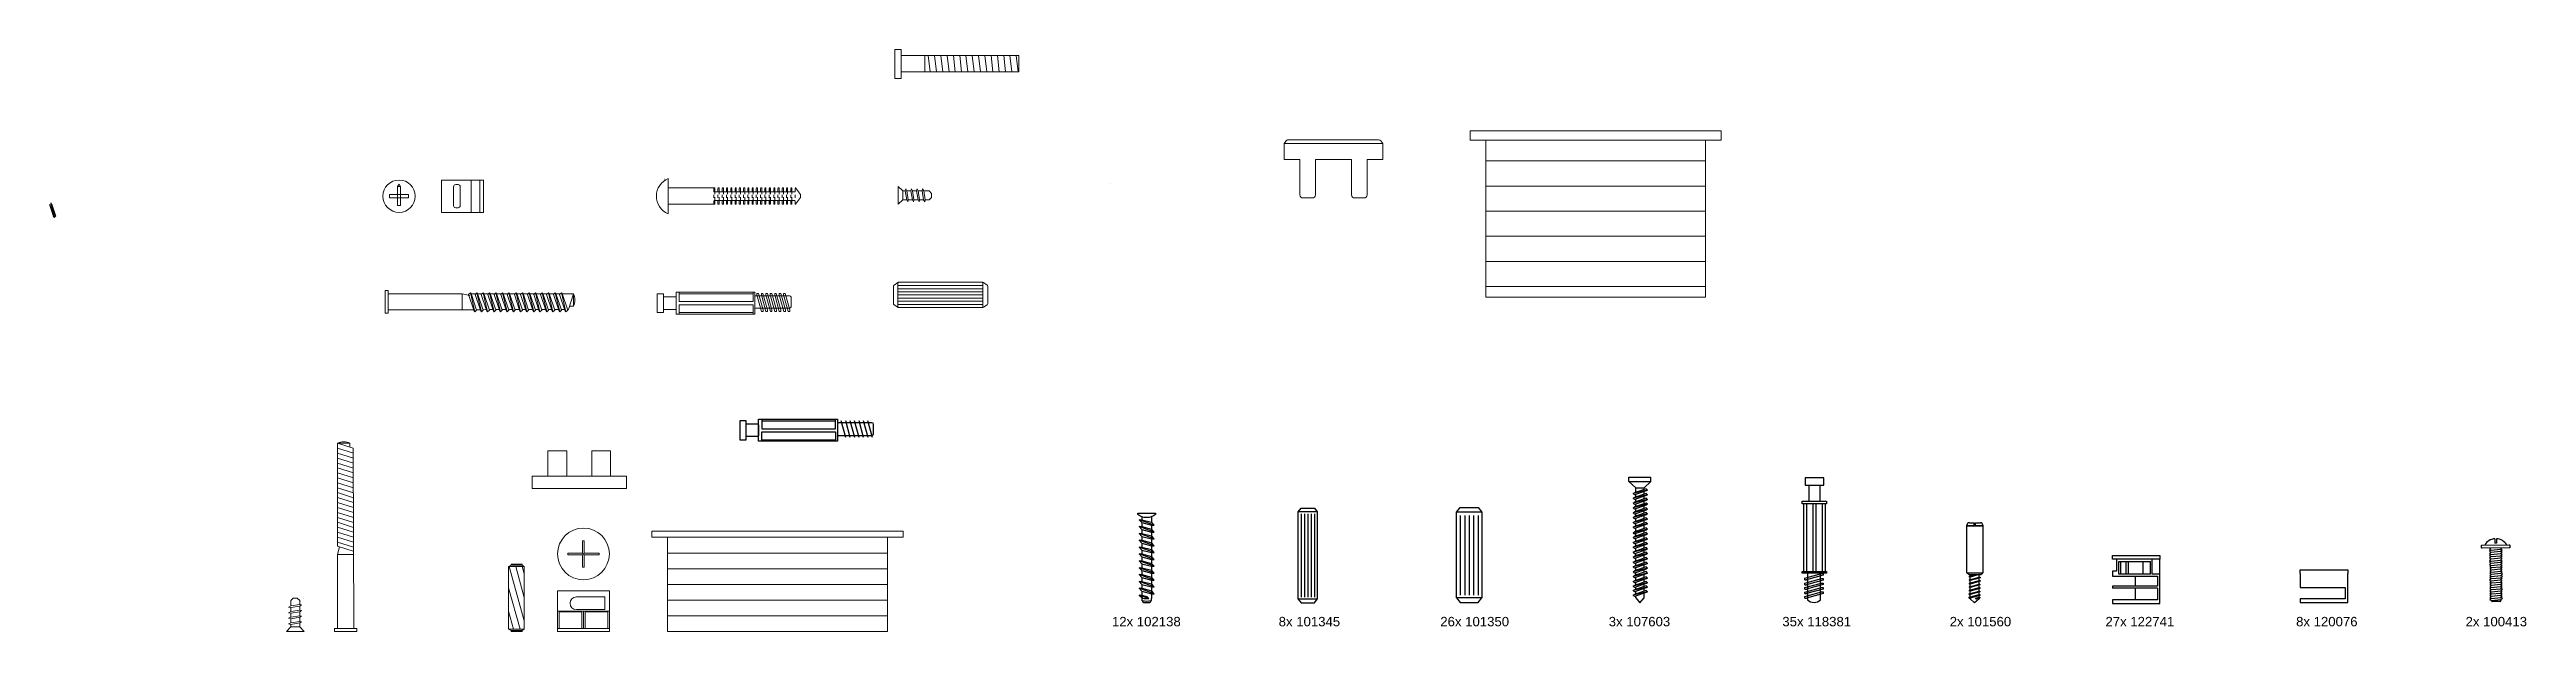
# Model space of a CAD drawing. Header units: millimetres. Extents: x -1085 to 10527, y 119 to 3003.
# Drawn here: x 8562.5 to 8641.3, y 2970 to 2988.5 of the extents above; entities that cross this region are included whole.
import ezdxf

# ---------------------------------------------------------------- set-up
doc = ezdxf.new("R2010")
doc.units = ezdxf.units.MM
doc.linetypes.add('CONTINUA', pattern=[0])
doc.linetypes.add('DASHED2', pattern=[0.375, 0.25, -0.125])
for name, color, linetype, lineweight in [('A-FURN', 2, 'Continuous', 18), ('A-FURN-SEC', 15, 'Continuous', 9), ('A-LINE-GRPH', 15, 'Continuous', 13)]:
    doc.layers.add(name, color=color, linetype=linetype, lineweight=lineweight)
for name, color, linetype in [('G-ANNO-GEOMETRY', 2, 'Continuous'), ('PARTICOLARI', 5, 'Continuous'), ('viti sottili', 4, 'Continuous')]:
    doc.layers.add(name, color=color, linetype=linetype)
doc.styles.get("Standard").update_dxf_attribs({"font": 'arial.ttf'})

msp = doc.modelspace()

# ---------------------------------------------------------------- texts
at = {"char_height": 0.3, "attachment_point": 1}
for s, width, heights, insert in [('12x 102138', 2.55396, [0.0755], (8596.286, 2970.466)), ('8x 101345', 2.07564, [0.0755], (8601.595, 2970.466)), ('26x 101350', 2.19159, [0.365], (8606.741, 2970.466)), ('3x 107603', 2.30755, [0.119], (8612.104, 2970.466)), ('35x 118381', 2.07564, [0.0755], (8617.631, 2970.466)), ('2x 101560', 2.07564, [0.0755], (8622.961, 2970.466)), ('27x 122741', 2.07564, [0.0755], (8627.92, 2970.466)), ('8x 120076', 2.07564, [0.0755], (8633.989, 2970.466)), ('2x 100413', 2.07564, [0.0755], (8639.386, 2970.466))]:
    msp.add_mtext_dynamic_manual_height_columns(s, width=width, gutter_width=12.5, heights=heights, dxfattribs=dict(at, insert=insert))

# ---------------------------------------------------------------- linework, layer by layer
for p, q in [((8640.187, 2972.656), (8640.147, 2972.616)), ((8640.147, 2972.616), (8640.197, 2972.596)), ((8640.197, 2972.596), (8640.148, 2972.546)), ((8640.148, 2972.546), (8640.198, 2972.526)), ((8640.198, 2972.526), (8640.149, 2972.476)), ((8640.149, 2972.476), (8640.199, 2972.456)), ((8640.199, 2972.456), (8640.15, 2972.406)), ((8640.197, 2972.596), (8640.497, 2972.625)), ((8640.198, 2972.526), (8640.498, 2972.555)), ((8640.199, 2972.456), (8640.499, 2972.485)), ((8640.497, 2972.625), (8640.532, 2972.66)), ((8640.547, 2972.606), (8640.497, 2972.625)), ((8640.498, 2972.555), (8640.547, 2972.606)), ((8640.548, 2972.536), (8640.498, 2972.555)), ((8640.499, 2972.485), (8640.548, 2972.536)), ((8640.549, 2972.466), (8640.499, 2972.485)), ((8640.5, 2972.415), (8640.549, 2972.466)), ((8640.15, 2972.406), (8640.2, 2972.386)), ((8640.2, 2972.386), (8640.151, 2972.336)), ((8640.151, 2972.336), (8640.201, 2972.316)), ((8640.201, 2972.316), (8640.151, 2972.266)), ((8640.151, 2972.266), (8640.202, 2972.246)), ((8640.202, 2972.246), (8640.152, 2972.196)), ((8640.152, 2972.196), (8640.203, 2972.176)), ((8640.203, 2972.176), (8640.153, 2972.126)), ((8640.153, 2972.126), (8640.203, 2972.106)), ((8640.203, 2971.686), (8640.153, 2971.635)), ((8640.203, 2972.106), (8640.154, 2972.056)), ((8640.154, 2972.056), (8640.204, 2972.036)), ((8640.204, 2972.036), (8640.155, 2971.986)), ((8640.155, 2971.986), (8640.205, 2971.966)), ((8640.205, 2971.966), (8640.156, 2971.916)), ((8640.156, 2971.916), (8640.206, 2971.896)), ((8640.206, 2971.896), (8640.157, 2971.846)), ((8640.157, 2971.846), (8640.207, 2971.826)), ((8640.207, 2971.826), (8640.158, 2971.776)), ((8640.158, 2971.776), (8640.208, 2971.756)), ((8640.208, 2971.756), (8640.158, 2971.706)), ((8640.158, 2971.706), (8640.209, 2971.686)), ((8640.2, 2972.386), (8640.5, 2972.415)), ((8640.201, 2972.316), (8640.5, 2972.345)), ((8640.202, 2972.246), (8640.501, 2972.275)), ((8640.203, 2972.176), (8640.502, 2972.205)), ((8640.203, 2972.106), (8640.503, 2972.135)), ((8640.204, 2972.036), (8640.504, 2972.065)), ((8640.205, 2971.966), (8640.505, 2971.995)), ((8640.206, 2971.896), (8640.506, 2971.925)), ((8640.207, 2971.826), (8640.507, 2971.855)), ((8640.208, 2971.756), (8640.507, 2971.785)), ((8640.209, 2971.686), (8640.508, 2971.715)), ((8640.55, 2972.396), (8640.5, 2972.415)), ((8640.5, 2972.345), (8640.55, 2972.396)), ((8640.551, 2972.326), (8640.5, 2972.345)), ((8640.501, 2972.275), (8640.551, 2972.326)), ((8640.552, 2972.256), (8640.501, 2972.275)), ((8640.502, 2972.205), (8640.552, 2972.256)), ((8640.552, 2972.186), (8640.502, 2972.205)), ((8640.553, 2971.695), (8640.502, 2971.714)), ((8640.503, 2972.135), (8640.552, 2972.186)), ((8640.553, 2972.116), (8640.503, 2972.135)), ((8640.503, 2971.644), (8640.553, 2971.695)), ((8640.504, 2972.065), (8640.553, 2972.116)), ((8640.554, 2972.046), (8640.504, 2972.065)), ((8640.505, 2971.995), (8640.554, 2972.046)), ((8640.555, 2971.976), (8640.505, 2971.995)), ((8640.506, 2971.925), (8640.555, 2971.976)), ((8640.556, 2971.906), (8640.506, 2971.925)), ((8640.507, 2971.855), (8640.556, 2971.906)), ((8640.557, 2971.836), (8640.507, 2971.855)), ((8640.507, 2971.785), (8640.557, 2971.836)), ((8640.558, 2971.766), (8640.507, 2971.785)), ((8640.508, 2971.715), (8640.558, 2971.766)), ((8640.153, 2971.635), (8640.203, 2971.616)), ((8640.203, 2971.616), (8640.154, 2971.565)), ((8640.154, 2971.565), (8640.204, 2971.546)), ((8640.204, 2971.546), (8640.155, 2971.495)), ((8640.155, 2971.495), (8640.205, 2971.476)), ((8640.204, 2971.266), (8640.155, 2971.216)), ((8640.155, 2971.216), (8640.205, 2971.196)), ((8640.205, 2971.196), (8640.155, 2971.146)), ((8640.155, 2971.146), (8640.206, 2971.126)), ((8640.205, 2971.476), (8640.156, 2971.425)), ((8640.156, 2971.425), (8640.206, 2971.406)), ((8640.206, 2971.126), (8640.156, 2971.076)), ((8640.156, 2971.076), (8640.207, 2971.056)), ((8640.206, 2971.406), (8640.157, 2971.355)), ((8640.157, 2971.355), (8640.207, 2971.336)), ((8640.207, 2971.056), (8640.157, 2971.006)), ((8640.157, 2971.006), (8640.207, 2970.986)), ((8640.207, 2971.336), (8640.158, 2971.285)), ((8640.158, 2971.285), (8640.208, 2971.266)), ((8640.203, 2971.616), (8640.503, 2971.644)), ((8640.204, 2971.546), (8640.504, 2971.574)), ((8640.205, 2971.476), (8640.505, 2971.504)), ((8640.205, 2971.196), (8640.505, 2971.225)), ((8640.206, 2971.406), (8640.506, 2971.434)), ((8640.206, 2971.126), (8640.505, 2971.155)), ((8640.207, 2971.336), (8640.507, 2971.364)), ((8640.207, 2971.056), (8640.506, 2971.085)), ((8640.207, 2970.986), (8640.507, 2971.015)), ((8640.208, 2971.266), (8640.508, 2971.294)), ((8640.211, 2970.981), (8640.211, 2970.986)), ((8640.486, 2970.96), (8640.236, 2970.957)), ((8640.553, 2971.625), (8640.503, 2971.644)), ((8640.504, 2971.574), (8640.553, 2971.625)), ((8640.554, 2971.555), (8640.504, 2971.574)), ((8640.554, 2971.276), (8640.504, 2971.295)), ((8640.505, 2971.504), (8640.554, 2971.555)), ((8640.555, 2971.485), (8640.505, 2971.504)), ((8640.505, 2971.225), (8640.554, 2971.276)), ((8640.555, 2971.206), (8640.505, 2971.225)), ((8640.505, 2971.155), (8640.555, 2971.206)), ((8640.556, 2971.136), (8640.505, 2971.155)), ((8640.506, 2971.434), (8640.555, 2971.485)), ((8640.556, 2971.415), (8640.506, 2971.434)), ((8640.506, 2971.085), (8640.556, 2971.136)), ((8640.557, 2971.066), (8640.506, 2971.085)), ((8640.507, 2971.364), (8640.556, 2971.415)), ((8640.557, 2971.345), (8640.507, 2971.364)), ((8640.507, 2971.015), (8640.557, 2971.066)), ((8640.508, 2971.294), (8640.557, 2971.345)), ((8640.511, 2971.015), (8640.511, 2970.985))]:
    msp.add_line(p, q)
msp.add_lwpolyline([(8639.915, 2972.753), (8640.775, 2972.763, -0.414214), (8640.795, 2972.744), (8640.796, 2972.684, -0.414214), (8640.776, 2972.663), (8639.917, 2972.653, -0.414214), (8639.896, 2972.672), (8639.896, 2972.732, -0.414214)], format="xyb", close=True)
for centre, radius, start, end in [((8640.348, 2972.552), 0.406, 94.95159, 150.20643), ((8640.348, 2972.552), 0.406, 31.2269, 86.48174), ((8640.236, 2970.982), 0.025, 180.71667, 270.71667), ((8640.486, 2970.985), 0.025, 270.71667, 0.71667)]:
    msp.add_arc(centre, radius, start, end)
at = {"layer": 'A-FURN'}
for p, q in [((8615.687, 2985.951), (8607.687, 2985.951)), ((8607.687, 2985.651), (8607.687, 2985.951)), ((8615.687, 2985.651), (8615.687, 2985.951)), ((8607.687, 2985.651), (8608.187, 2985.651)), ((8608.187, 2985.651), (8615.187, 2985.651)), ((8615.187, 2985.651), (8615.687, 2985.651)), ((8602.267, 2983.91), (8602.267, 2985.036)), ((8602.767, 2983.91), (8602.767, 2985.036)), ((8603.912, 2985.036), (8603.912, 2983.91)), ((8604.412, 2983.91), (8604.412, 2985.036)), ((8608.187, 2984.992), (8615.187, 2984.992)), ((8602.367, 2983.81), (8602.667, 2983.81)), ((8604.012, 2983.81), (8604.312, 2983.81)), ((8608.187, 2984.192), (8615.187, 2984.192)), ((8608.187, 2983.392), (8615.187, 2983.392)), ((8608.187, 2982.592), (8615.187, 2982.592)), ((8608.187, 2981.792), (8615.187, 2981.792)), ((8608.187, 2980.992), (8615.187, 2980.992))]:
    msp.add_line(p, q, dxfattribs=at)
at = {"layer": 'A-FURN', "color": 3}
for p, q in [((8572.023, 2976.001), (8571.631, 2976.001)), ((8572.131, 2975.839), (8571.631, 2975.997)), ((8572.132, 2975.681), (8571.631, 2975.84)), ((8572.132, 2975.524), (8571.631, 2975.682)), ((8572.133, 2975.366), (8571.631, 2975.525)), ((8572.133, 2975.209), (8571.631, 2975.368)), ((8572.134, 2975.051), (8571.631, 2975.21)), ((8572.134, 2974.894), (8571.631, 2975.053)), ((8572.134, 2974.894), (8571.631, 2975.053)), ((8572.135, 2974.736), (8571.631, 2974.896)), ((8572.135, 2974.579), (8571.631, 2974.738)), ((8572.135, 2974.421), (8571.631, 2974.581)), ((8572.136, 2974.264), (8571.631, 2974.424)), ((8572.136, 2974.106), (8571.631, 2974.266)), ((8572.136, 2974.106), (8571.631, 2974.266)), ((8572.137, 2973.949), (8571.631, 2974.109)), ((8572.137, 2973.791), (8571.631, 2973.952)), ((8572.138, 2973.634), (8571.631, 2973.794)), ((8572.138, 2973.476), (8571.631, 2973.637)), ((8572.139, 2973.319), (8571.631, 2973.479)), ((8572.139, 2973.319), (8571.631, 2973.479)), ((8572.139, 2973.161), (8571.631, 2973.322)), ((8572.139, 2973.004), (8571.631, 2973.165)), ((8572.14, 2972.846), (8571.631, 2973.007)), ((8572.14, 2972.689), (8571.631, 2972.85)), ((8572.131, 2972.557), (8571.631, 2972.716)), ((8579.433, 2972.493), (8578.959, 2972.493)), ((8578.959, 2972.493), (8578.959, 2972.448)), ((8579.482, 2972.893), (8579.433, 2972.893)), ((8579.433, 2972.893), (8579.433, 2972.493)), ((8579.482, 2972.493), (8579.482, 2972.893)), ((8579.959, 2972.493), (8579.482, 2972.493)), ((8579.959, 2972.448), (8579.959, 2972.493)), ((8577.152, 2972.114), (8577.076, 2972.074)), ((8577.076, 2970.074), (8577.076, 2972.074)), ((8577.576, 2970.339), (8577.096, 2972.074)), ((8577.508, 2972.147), (8577.152, 2972.147)), ((8577.152, 2972.147), (8577.152, 2972.114)), ((8577.152, 2972.114), (8577.508, 2972.114)), ((8577.576, 2971.088), (8577.303, 2972.074)), ((8577.508, 2972.114), (8577.508, 2972.147)), ((8577.508, 2972.114), (8577.576, 2972.074)), ((8577.576, 2971.838), (8577.511, 2972.074)), ((8578.959, 2972.448), (8579.433, 2972.448)), ((8579.433, 2972.448), (8579.433, 2972.048)), ((8579.433, 2972.048), (8579.482, 2972.048)), ((8579.482, 2972.448), (8579.959, 2972.448)), ((8579.482, 2972.048), (8579.482, 2972.448)), ((8570.141, 2970.815), (8570.141, 2970.99)), ((8570.424, 2970.857), (8570.424, 2970.99)), ((8577.076, 2971.395), (8577.442, 2970.074)), ((8570.141, 2970.145), (8570, 2970.001)), ((8570.072, 2970.779), (8570.141, 2970.815)), ((8570.072, 2970.779), (8570.141, 2970.763)), ((8570.072, 2970.6), (8570.141, 2970.636)), ((8570.072, 2970.6), (8570.141, 2970.584)), ((8570.072, 2970.421), (8570.141, 2970.456)), ((8570.072, 2970.421), (8570.141, 2970.405)), ((8570.072, 2970.242), (8570.141, 2970.277)), ((8570.072, 2970.242), (8570.141, 2970.226)), ((8570.141, 2970.815), (8570.424, 2970.857)), ((8570.141, 2970.763), (8570.424, 2970.811)), ((8570.141, 2970.636), (8570.141, 2970.763)), ((8570.141, 2970.636), (8570.424, 2970.678)), ((8570.141, 2970.584), (8570.424, 2970.632)), ((8570.141, 2970.456), (8570.141, 2970.584)), ((8570.141, 2970.456), (8570.424, 2970.499)), ((8570.141, 2970.405), (8570.424, 2970.453)), ((8570.141, 2970.277), (8570.141, 2970.405)), ((8570.141, 2970.277), (8570.424, 2970.32)), ((8570.141, 2970.226), (8570.424, 2970.273)), ((8570.141, 2970.145), (8570.141, 2970.226)), ((8570.485, 2970.848), (8570.424, 2970.857)), ((8570.485, 2970.848), (8570.424, 2970.811)), ((8570.424, 2970.678), (8570.424, 2970.811)), ((8570.484, 2970.669), (8570.424, 2970.678)), ((8570.484, 2970.669), (8570.424, 2970.632)), ((8570.424, 2970.499), (8570.424, 2970.632)), ((8570.484, 2970.49), (8570.424, 2970.499)), ((8570.484, 2970.49), (8570.424, 2970.453)), ((8570.424, 2970.32), (8570.424, 2970.453)), ((8570.484, 2970.311), (8570.424, 2970.32)), ((8570.484, 2970.311), (8570.424, 2970.273)), ((8570.424, 2970.145), (8570.424, 2970.273)), ((8570.424, 2970.145), (8570.565, 2970.001)), ((8572.248, 2970.101), (8571.531, 2970.101)), ((8577.235, 2970.074), (8577.076, 2970.646)), ((8570, 2970.001), (8570.565, 2970.001)), ((8572.248, 2970.001), (8571.531, 2970.001)), ((8577.152, 2970.034), (8577.076, 2970.074)), ((8577.576, 2970.074), (8577.076, 2970.074)), ((8577.152, 2970.034), (8577.508, 2970.034)), ((8577.152, 2970.001), (8577.152, 2970.034)), ((8577.508, 2970.001), (8577.152, 2970.001)), ((8577.508, 2970.034), (8577.576, 2970.074)), ((8577.508, 2970.034), (8577.508, 2970.001))]:
    msp.add_line(p, q, dxfattribs=at)
at = {"layer": 'A-FURN', "color": 3, "linetype": 'CONTINUA', "ltscale": 0.02}
for p, q in [((8571.631, 2976.001), (8571.631, 2972.716)), ((8572.023, 2976.001), (8572.023, 2975.873)), ((8572.148, 2970.101), (8572.131, 2975.839)), ((8578.325, 2974.953), (8578.325, 2975.753)), ((8578.325, 2975.753), (8578.925, 2975.753)), ((8578.925, 2974.953), (8578.925, 2975.753)), ((8579.725, 2974.953), (8579.725, 2975.753)), ((8580.325, 2975.753), (8579.725, 2975.753)), ((8580.325, 2974.953), (8580.325, 2975.753)), ((8577.825, 2974.553), (8577.825, 2974.953)), ((8577.825, 2974.953), (8579.325, 2974.953)), ((8580.825, 2974.953), (8579.325, 2974.953)), ((8580.825, 2974.553), (8580.825, 2974.953)), ((8579.325, 2974.553), (8577.825, 2974.553)), ((8579.325, 2974.553), (8580.825, 2974.553)), ((8571.631, 2972.451), (8571.687, 2972.698)), ((8572.141, 2972.452), (8572.14, 2972.689)), ((8578.959, 2972.448), (8578.959, 2972.493)), ((8579.433, 2972.493), (8579.482, 2972.448)), ((8579.959, 2972.448), (8579.959, 2972.493)), ((8571.631, 2970.101), (8571.631, 2972.451)), ((8571.631, 2972.451), (8572.141, 2972.451)), ((8577.076, 2972.074), (8577.576, 2972.074)), ((8577.576, 2972.074), (8577.576, 2970.074)), ((8570.141, 2970.99), (8570.22, 2971.062)), ((8570.22, 2971.062), (8570.345, 2971.062)), ((8570.424, 2970.99), (8570.345, 2971.062)), ((8580.135, 2971.101), (8580.135, 2970.701)), ((8570.141, 2970.145), (8570.424, 2970.145)), ((8571.531, 2970.101), (8571.531, 2970.001)), ((8572.248, 2970.101), (8572.248, 2970.001))]:
    msp.add_line(p, q, dxfattribs=at)
at = {"layer": 'A-FURN', "color": 3, "linetype": 'CONTINUA', "ltscale": 0.1}
for p, q in [((8581.636, 2973.001), (8581.636, 2973.201)), ((8581.636, 2973.201), (8589.636, 2973.201)), ((8581.636, 2973.001), (8589.636, 2973.001)), ((8582.136, 2970.001), (8582.136, 2973.001)), ((8582.136, 2972.501), (8589.136, 2972.501)), ((8589.136, 2970.001), (8589.136, 2973.001)), ((8589.636, 2973.001), (8589.636, 2973.201)), ((8582.136, 2972.001), (8589.136, 2972.001)), ((8578.635, 2970.001), (8578.635, 2971.301)), ((8578.635, 2971.301), (8580.283, 2971.301)), ((8579.035, 2970.901), (8579.035, 2970.901)), ((8579.235, 2971.101), (8580.135, 2971.101)), ((8580.283, 2971.301), (8580.283, 2970.001)), ((8582.136, 2971.501), (8589.136, 2971.501)), ((8582.136, 2971.001), (8589.136, 2971.001)), ((8579.439, 2970.651), (8578.635, 2970.651)), ((8578.635, 2970.101), (8579.459, 2970.101)), ((8578.685, 2970.101), (8578.685, 2970.626)), ((8579.389, 2970.626), (8578.685, 2970.626)), ((8579.235, 2970.701), (8580.135, 2970.701)), ((8579.409, 2970.606), (8579.409, 2970.101)), ((8579.459, 2970.631), (8579.459, 2970.101)), ((8579.459, 2970.631), (8579.459, 2970.101)), ((8579.459, 2970.101), (8580.283, 2970.101)), ((8579.479, 2970.651), (8580.283, 2970.651)), ((8579.509, 2970.606), (8579.509, 2970.101)), ((8579.529, 2970.626), (8580.233, 2970.626)), ((8580.233, 2970.626), (8580.233, 2970.101)), ((8582.136, 2970.501), (8589.136, 2970.501)), ((8578.635, 2970.001), (8580.283, 2970.001)), ((8582.136, 2970.001), (8589.136, 2970.001))]:
    msp.add_line(p, q, dxfattribs=at)
at = {"layer": 'A-FURN', "color": 3, "transparency": 33554687}
msp.add_line((8570.537, 2971.062), (8570.537, 2971.062), dxfattribs=at)
msp.add_line((8570.537, 2971.062), (8570.537, 2971.062), dxfattribs=at)
at = {"layer": 'A-FURN'}
msp.add_lwpolyline([(8604.912, 2985.55), (8604.846, 2985.629, 0.220407), (8604.769, 2985.664), (8601.903, 2985.664, 0.232727), (8601.824, 2985.625), (8601.767, 2985.55)], format="xyb", dxfattribs=at)
for points in [[(8604.412, 2985.036), (8604.912, 2985.036), (8604.912, 2985.55), (8601.767, 2985.55), (8601.767, 2985.036), (8602.267, 2985.036)], [(8608.187, 2985.651), (8608.187, 2980.651), (8615.187, 2980.651), (8615.187, 2985.651)], [(8602.767, 2985.036), (8603.912, 2985.036)]]:
    msp.add_lwpolyline(points, dxfattribs=at)
at = {"layer": 'A-FURN', "color": 3}
msp.add_circle((8579.459, 2972.473), 0.824, dxfattribs=at)
at = {"layer": 'A-FURN'}
for centre, start, end in [((8602.367, 2983.91), 180, 270), ((8602.667, 2983.91), 270, 0), ((8604.012, 2983.91), 180, 270), ((8604.312, 2983.91), 270, 0)]:
    msp.add_arc(centre, 0.1, start, end, dxfattribs=at)
at = {"layer": 'A-FURN', "color": 3}
msp.add_arc((8571.827, 2975.577), 0.467, 65.20425, 114.79575, dxfattribs=at)
at = {"layer": 'A-FURN', "color": 3, "linetype": 'CONTINUA', "ltscale": 0.1}
for centre, radius, start, end in [((8579.235, 2970.901), 0.2, 90, 180), ((8579.235, 2970.901), 0.2, 180, 270), ((8579.389, 2970.606), 0.02, 0, 90), ((8579.439, 2970.631), 0.02, 0, 90), ((8579.479, 2970.631), 0.02, 90, 180), ((8579.529, 2970.606), 0.02, 90, 180)]:
    msp.add_arc(centre, radius, start, end, dxfattribs=at)
at = {"layer": 'A-FURN-SEC'}
for p, q in [((8590.439, 2988.349), (8590.498, 2987.832)), ((8590.639, 2988.349), (8590.698, 2987.832)), ((8590.839, 2988.349), (8590.898, 2987.832)), ((8591.039, 2988.349), (8591.098, 2987.832)), ((8591.239, 2988.349), (8591.298, 2987.832)), ((8591.439, 2988.349), (8591.498, 2987.832)), ((8591.639, 2988.349), (8591.698, 2987.832)), ((8591.839, 2988.349), (8591.898, 2987.832)), ((8592.039, 2988.349), (8592.098, 2987.832)), ((8592.239, 2988.349), (8592.298, 2987.832)), ((8592.439, 2988.349), (8592.498, 2987.832)), ((8592.639, 2988.349), (8592.698, 2987.832)), ((8592.839, 2988.349), (8592.898, 2987.832)), ((8593.039, 2988.349), (8593.098, 2987.832)), ((8593.239, 2988.349), (8593.298, 2987.832)), ((8575.888, 2984.382), (8575.888, 2983.352)), ((8576.164, 2983.352), (8576.164, 2984.382)), ((8573.286, 2983.817), (8573.286, 2983.917)), ((8573.286, 2983.917), (8573.888, 2983.917)), ((8573.888, 2983.817), (8573.286, 2983.817)), ((8573.538, 2984.172), (8573.59, 2984.251)), ((8573.538, 2984.172), (8573.638, 2984.172)), ((8573.538, 2983.569), (8573.538, 2984.172)), ((8573.638, 2983.569), (8573.538, 2983.569)), ((8573.59, 2984.251), (8573.638, 2984.172)), ((8573.638, 2984.172), (8573.638, 2983.569)), ((8573.888, 2983.917), (8573.888, 2983.817)), ((8582.41, 2980.66), (8582.01, 2980.66)), ((8582.41, 2980.635), (8582.41, 2980.285)), ((8582.51, 2980.76), (8584.863, 2980.76)), ((8586.019, 2980.698), (8584.919, 2980.698)), ((8584.982, 2980.773), (8585.032, 2980.773)), ((8584.982, 2980.773), (8584.982, 2980.725)), ((8585.128, 2980.195), (8584.982, 2980.725)), ((8585.032, 2980.773), (8585.178, 2980.244)), ((8585.123, 2980.773), (8585.173, 2980.773)), ((8585.123, 2980.773), (8585.123, 2980.725)), ((8585.269, 2980.195), (8585.123, 2980.725)), ((8585.173, 2980.773), (8585.319, 2980.244)), ((8585.264, 2980.773), (8585.314, 2980.773)), ((8585.264, 2980.773), (8585.264, 2980.725)), ((8585.41, 2980.195), (8585.264, 2980.725)), ((8585.314, 2980.773), (8585.46, 2980.244)), ((8585.407, 2980.773), (8585.457, 2980.773)), ((8585.407, 2980.773), (8585.407, 2980.725)), ((8585.553, 2980.195), (8585.407, 2980.725)), ((8585.457, 2980.773), (8585.603, 2980.244)), ((8585.548, 2980.773), (8585.598, 2980.773)), ((8585.548, 2980.773), (8585.548, 2980.725)), ((8585.694, 2980.195), (8585.548, 2980.725)), ((8585.598, 2980.773), (8585.744, 2980.244)), ((8585.691, 2980.773), (8585.741, 2980.773)), ((8585.691, 2980.773), (8585.691, 2980.725)), ((8585.837, 2980.195), (8585.691, 2980.725)), ((8585.741, 2980.773), (8585.887, 2980.244)), ((8585.832, 2980.773), (8585.882, 2980.773)), ((8585.832, 2980.773), (8585.832, 2980.725)), ((8585.979, 2980.195), (8585.832, 2980.725)), ((8585.882, 2980.773), (8586.028, 2980.244)), ((8586.069, 2980.348), (8586.069, 2980.648)), ((8589.467, 2980.332), (8589.468, 2981.128)), ((8589.495, 2981.02), (8592.157, 2981.02)), ((8589.495, 2980.92), (8592.157, 2980.92)), ((8589.495, 2980.82), (8592.157, 2980.82)), ((8589.495, 2980.72), (8592.157, 2980.72)), ((8589.495, 2980.62), (8592.157, 2980.62)), ((8589.495, 2980.52), (8592.157, 2980.52)), ((8589.495, 2980.42), (8592.157, 2980.42)), ((8592.18, 2981.121), (8592.18, 2980.326)), ((8582.41, 2980.26), (8582.01, 2980.26)), ((8582.51, 2980.16), (8584.863, 2980.16)), ((8584.919, 2980.298), (8586.019, 2980.298)), ((8585.178, 2980.195), (8585.128, 2980.195)), ((8585.178, 2980.244), (8585.178, 2980.195)), ((8585.319, 2980.195), (8585.269, 2980.195)), ((8585.319, 2980.244), (8585.319, 2980.195)), ((8585.46, 2980.195), (8585.41, 2980.195)), ((8585.46, 2980.244), (8585.46, 2980.195)), ((8585.603, 2980.195), (8585.553, 2980.195)), ((8585.603, 2980.244), (8585.603, 2980.195)), ((8585.744, 2980.195), (8585.694, 2980.195)), ((8585.744, 2980.244), (8585.744, 2980.195)), ((8585.887, 2980.195), (8585.837, 2980.195)), ((8585.887, 2980.244), (8585.887, 2980.195)), ((8586.028, 2980.195), (8585.979, 2980.195)), ((8586.028, 2980.244), (8586.028, 2980.195))]:
    msp.add_line(p, q, dxfattribs=at)
at = {"layer": 'A-FURN-SEC', "lineweight": 5}
for p, q in [((8582.047, 2984.407), (8582.041, 2984.407)), ((8582.156, 2983.611), (8583.606, 2983.611)), ((8583.606, 2984.136), (8582.16, 2984.135)), ((8582.16, 2984.135), (8582.16, 2984.135)), ((8583.606, 2984.136), (8583.642, 2984.136)), ((8583.606, 2983.611), (8583.642, 2983.611)), ((8583.642, 2984.136), (8583.642, 2984.011)), ((8583.642, 2984.011), (8583.742, 2984.011)), ((8583.642, 2983.611), (8583.642, 2983.735)), ((8583.642, 2983.735), (8583.742, 2983.735)), ((8583.742, 2984.136), (8583.778, 2984.136)), ((8583.742, 2983.611), (8583.778, 2983.611)), ((8583.778, 2984.136), (8583.778, 2984.011)), ((8583.778, 2984.011), (8583.878, 2984.011)), ((8583.778, 2983.611), (8583.778, 2983.735)), ((8583.778, 2983.735), (8583.878, 2983.735)), ((8583.878, 2984.136), (8583.913, 2984.136)), ((8583.878, 2983.611), (8583.913, 2983.611)), ((8583.913, 2984.136), (8583.913, 2984.011)), ((8583.913, 2984.011), (8584.013, 2984.011)), ((8583.913, 2983.611), (8583.913, 2983.735)), ((8583.913, 2983.735), (8584.013, 2983.735)), ((8584.013, 2984.136), (8584.049, 2984.136)), ((8584.013, 2983.611), (8584.049, 2983.611)), ((8584.049, 2984.136), (8584.049, 2984.011)), ((8584.049, 2984.011), (8584.149, 2984.011)), ((8584.049, 2983.611), (8584.049, 2983.735)), ((8584.049, 2983.735), (8584.149, 2983.735)), ((8584.149, 2984.136), (8584.185, 2984.136)), ((8584.149, 2983.611), (8584.185, 2983.611)), ((8584.185, 2984.136), (8584.185, 2984.011)), ((8584.185, 2984.011), (8584.285, 2984.011)), ((8584.185, 2983.611), (8584.185, 2983.735)), ((8584.185, 2983.735), (8584.285, 2983.735)), ((8584.285, 2984.136), (8584.32, 2984.136)), ((8584.285, 2983.611), (8584.32, 2983.611)), ((8584.32, 2984.136), (8584.32, 2984.011)), ((8584.32, 2984.011), (8584.42, 2984.011)), ((8584.32, 2983.611), (8584.32, 2983.735)), ((8584.32, 2983.735), (8584.42, 2983.735)), ((8584.42, 2984.136), (8584.456, 2984.136)), ((8584.42, 2983.611), (8584.456, 2983.611)), ((8584.456, 2984.136), (8584.456, 2984.011)), ((8584.456, 2984.011), (8584.556, 2984.011)), ((8584.456, 2983.611), (8584.456, 2983.735)), ((8584.456, 2983.735), (8584.556, 2983.735)), ((8584.556, 2984.136), (8584.592, 2984.136)), ((8584.556, 2983.611), (8584.592, 2983.611)), ((8584.592, 2984.136), (8584.592, 2984.011)), ((8584.592, 2984.011), (8584.692, 2984.011)), ((8584.592, 2983.611), (8584.592, 2983.735)), ((8584.592, 2983.735), (8584.692, 2983.735)), ((8584.692, 2984.136), (8584.728, 2984.136)), ((8584.692, 2983.611), (8584.728, 2983.611)), ((8584.728, 2984.136), (8584.728, 2984.011)), ((8584.728, 2984.011), (8584.828, 2984.011)), ((8584.728, 2983.611), (8584.728, 2983.735)), ((8584.728, 2983.735), (8584.828, 2983.735)), ((8584.828, 2984.136), (8584.863, 2984.136)), ((8584.828, 2983.611), (8584.863, 2983.611)), ((8584.863, 2984.136), (8584.863, 2984.011)), ((8584.863, 2984.011), (8584.963, 2984.011)), ((8584.863, 2983.611), (8584.863, 2983.735)), ((8584.863, 2983.735), (8584.963, 2983.735)), ((8584.963, 2984.136), (8584.999, 2984.136)), ((8584.963, 2983.611), (8584.999, 2983.611)), ((8584.999, 2984.136), (8584.999, 2984.011)), ((8584.999, 2984.011), (8585.099, 2984.011)), ((8584.999, 2983.611), (8584.999, 2983.735)), ((8584.999, 2983.735), (8585.099, 2983.735)), ((8585.099, 2984.136), (8585.135, 2984.136)), ((8585.099, 2983.611), (8585.135, 2983.611)), ((8585.135, 2984.136), (8585.135, 2984.011)), ((8585.135, 2984.011), (8585.235, 2984.011)), ((8585.135, 2983.611), (8585.135, 2983.735)), ((8585.135, 2983.735), (8585.235, 2983.735)), ((8585.235, 2984.136), (8585.27, 2984.136)), ((8585.235, 2983.611), (8585.27, 2983.611)), ((8585.27, 2984.136), (8585.27, 2984.011)), ((8585.27, 2984.011), (8585.37, 2984.011)), ((8585.27, 2983.611), (8585.27, 2983.735)), ((8585.27, 2983.735), (8585.37, 2983.735)), ((8585.37, 2984.136), (8585.406, 2984.136)), ((8585.37, 2983.611), (8585.406, 2983.611)), ((8585.406, 2984.136), (8585.406, 2984.011)), ((8585.406, 2983.611), (8585.406, 2983.735)), ((8585.417, 2984.136), (8585.417, 2984.011)), ((8585.417, 2984.011), (8585.517, 2984.011)), ((8585.417, 2983.611), (8585.417, 2983.735)), ((8585.417, 2983.735), (8585.517, 2983.735)), ((8585.517, 2984.136), (8585.552, 2984.136)), ((8585.517, 2983.611), (8585.552, 2983.611)), ((8585.552, 2984.136), (8585.552, 2984.011)), ((8585.552, 2984.011), (8585.652, 2984.011)), ((8585.552, 2983.611), (8585.552, 2983.735)), ((8585.552, 2983.735), (8585.652, 2983.735)), ((8585.652, 2984.136), (8585.688, 2984.136)), ((8585.652, 2983.611), (8585.688, 2983.611)), ((8585.688, 2984.136), (8585.688, 2984.011)), ((8585.688, 2984.011), (8585.788, 2984.011)), ((8585.688, 2983.611), (8585.688, 2983.735)), ((8585.688, 2983.735), (8585.788, 2983.735)), ((8585.788, 2984.136), (8585.824, 2984.136)), ((8585.788, 2983.611), (8585.824, 2983.611)), ((8585.824, 2984.136), (8585.824, 2984.011)), ((8585.824, 2984.011), (8585.924, 2984.011)), ((8585.824, 2983.611), (8585.824, 2983.735)), ((8585.824, 2983.735), (8585.924, 2983.735)), ((8585.924, 2984.136), (8585.959, 2984.136)), ((8585.924, 2983.611), (8585.959, 2983.611)), ((8585.959, 2984.136), (8585.959, 2984.011)), ((8585.959, 2984.011), (8586.059, 2984.011)), ((8585.959, 2983.611), (8585.959, 2983.735)), ((8585.959, 2983.735), (8586.059, 2983.735)), ((8586.059, 2984.136), (8586.095, 2984.136)), ((8586.059, 2983.611), (8586.095, 2983.611)), ((8586.095, 2984.136), (8586.095, 2984.011)), ((8586.095, 2984.011), (8586.195, 2984.011)), ((8586.095, 2983.611), (8586.095, 2983.735)), ((8586.095, 2983.735), (8586.195, 2983.735)), ((8586.207, 2984.136), (8586.195, 2984.136)), ((8586.195, 2983.611), (8586.208, 2983.611)), ((8586.368, 2983.924), (8586.207, 2984.136)), ((8586.208, 2983.611), (8586.368, 2983.823)), ((8586.368, 2983.823), (8586.368, 2983.924))]:
    msp.add_line(p, q, dxfattribs=at)
at = {"layer": 'A-FURN-SEC', "linetype": 'CONTINUA', "ltscale": 0.02}
msp.add_line((8582.159, 2984.431), (8582.156, 2983.311), dxfattribs=at)
at = {"layer": 'A-FURN-SEC', "linetype": 'DASHED2', "ltscale": 0.02}
for p, q in [((8583.606, 2983.611), (8583.606, 2984.136)), ((8583.642, 2984.011), (8583.606, 2984.011)), ((8583.606, 2983.735), (8583.642, 2983.735)), ((8583.642, 2983.735), (8583.642, 2984.011)), ((8583.742, 2983.611), (8583.742, 2984.136)), ((8583.778, 2984.011), (8583.742, 2984.011)), ((8583.742, 2983.735), (8583.778, 2983.735)), ((8583.778, 2983.735), (8583.778, 2984.011)), ((8583.878, 2983.611), (8583.878, 2984.136)), ((8583.913, 2984.011), (8583.878, 2984.011)), ((8583.878, 2983.735), (8583.913, 2983.735)), ((8583.913, 2983.735), (8583.913, 2984.011)), ((8584.013, 2983.611), (8584.013, 2984.136)), ((8584.049, 2984.011), (8584.013, 2984.011)), ((8584.013, 2983.735), (8584.049, 2983.735)), ((8584.049, 2983.735), (8584.049, 2984.011)), ((8584.149, 2983.611), (8584.149, 2984.136)), ((8584.185, 2984.011), (8584.149, 2984.011)), ((8584.149, 2983.735), (8584.185, 2983.735)), ((8584.185, 2983.735), (8584.185, 2984.011)), ((8584.285, 2983.611), (8584.285, 2984.136)), ((8584.32, 2984.011), (8584.285, 2984.011)), ((8584.285, 2983.735), (8584.32, 2983.735)), ((8584.32, 2983.735), (8584.32, 2984.011)), ((8584.42, 2983.611), (8584.42, 2984.136)), ((8584.456, 2984.011), (8584.42, 2984.011)), ((8584.42, 2983.735), (8584.456, 2983.735)), ((8584.456, 2983.735), (8584.456, 2984.011)), ((8584.556, 2983.611), (8584.556, 2984.136)), ((8584.592, 2984.011), (8584.556, 2984.011)), ((8584.556, 2983.735), (8584.592, 2983.735)), ((8584.592, 2983.735), (8584.592, 2984.011)), ((8584.692, 2983.611), (8584.692, 2984.136)), ((8584.728, 2984.011), (8584.692, 2984.011)), ((8584.692, 2983.735), (8584.728, 2983.735)), ((8584.728, 2983.735), (8584.728, 2984.011)), ((8584.828, 2983.611), (8584.828, 2984.136)), ((8584.863, 2984.011), (8584.828, 2984.011)), ((8584.828, 2983.735), (8584.863, 2983.735)), ((8584.863, 2983.735), (8584.863, 2984.011)), ((8584.963, 2983.611), (8584.963, 2984.136)), ((8584.999, 2984.011), (8584.963, 2984.011)), ((8584.963, 2983.735), (8584.999, 2983.735)), ((8584.999, 2983.735), (8584.999, 2984.011)), ((8585.099, 2983.611), (8585.099, 2984.136)), ((8585.135, 2984.011), (8585.099, 2984.011)), ((8585.099, 2983.735), (8585.135, 2983.735)), ((8585.135, 2983.735), (8585.135, 2984.011)), ((8585.235, 2983.611), (8585.235, 2984.136)), ((8585.27, 2984.011), (8585.235, 2984.011)), ((8585.235, 2983.735), (8585.27, 2983.735)), ((8585.27, 2983.735), (8585.27, 2984.011)), ((8585.37, 2983.611), (8585.37, 2984.136)), ((8585.406, 2984.011), (8585.37, 2984.011)), ((8585.37, 2983.735), (8585.406, 2983.735)), ((8585.406, 2983.735), (8585.406, 2984.011)), ((8585.406, 2984.011), (8585.517, 2984.011)), ((8585.406, 2983.735), (8585.517, 2983.735)), ((8585.417, 2983.735), (8585.417, 2984.011)), ((8585.517, 2983.611), (8585.517, 2984.136)), ((8585.552, 2984.011), (8585.517, 2984.011)), ((8585.517, 2983.735), (8585.552, 2983.735)), ((8585.552, 2983.735), (8585.552, 2984.011)), ((8585.652, 2983.611), (8585.652, 2984.136)), ((8585.688, 2984.011), (8585.652, 2984.011)), ((8585.652, 2983.735), (8585.688, 2983.735)), ((8585.688, 2983.735), (8585.688, 2984.011)), ((8585.788, 2983.611), (8585.788, 2984.136)), ((8585.824, 2984.011), (8585.788, 2984.011)), ((8585.788, 2983.735), (8585.824, 2983.735)), ((8585.824, 2983.735), (8585.824, 2984.011)), ((8585.924, 2983.611), (8585.924, 2984.136)), ((8585.959, 2984.011), (8585.924, 2984.011)), ((8585.924, 2983.735), (8585.959, 2983.735)), ((8585.959, 2983.735), (8585.959, 2984.011)), ((8586.059, 2983.611), (8586.059, 2984.136)), ((8586.095, 2984.011), (8586.059, 2984.011)), ((8586.059, 2983.735), (8586.095, 2983.735)), ((8586.095, 2983.735), (8586.095, 2984.011)), ((8586.195, 2983.611), (8586.195, 2984.136))]:
    msp.add_line(p, q, dxfattribs=at)
at = {"layer": 'A-FURN-SEC'}
for points in [[(8589.373, 2987.618), (8589.573, 2987.618), (8589.573, 2988.54), (8589.373, 2988.54)], [(8589.573, 2988.349), (8590.332, 2988.349), (8590.332, 2987.832), (8589.573, 2987.832)], [(8590.332, 2988.349), (8593.323, 2988.349), (8593.323, 2987.832), (8590.332, 2987.832)], [(8574.934, 2983.352), (8576.272, 2983.352), (8576.272, 2984.382), (8574.934, 2984.382)], [(8581.81, 2980.16), (8582.01, 2980.16), (8582.01, 2980.76), (8581.81, 2980.76)], [(8582.41, 2980.81), (8584.918, 2980.81), (8584.919, 2980.11), (8582.41, 2980.11)]]:
    msp.add_lwpolyline(points, close=True, dxfattribs=at)
for points in [[(8575.325, 2983.566, 0.414214), (8575.394, 2983.497), (8575.465, 2983.497, 0.414214), (8575.534, 2983.566), (8575.534, 2984.166, 0.414214), (8575.465, 2984.235), (8575.394, 2984.235, 0.414214), (8575.325, 2984.166)], [(8592.192, 2980.332), (8592.308, 2980.409, 0.250765), (8592.33, 2980.45), (8592.33, 2980.997, 0.250765), (8592.308, 2981.038), (8592.192, 2981.115, 0.148069), (8592.165, 2981.124), (8589.495, 2981.124, 0.148069), (8589.467, 2981.115), (8589.352, 2981.038, 0.250765), (8589.33, 2980.997), (8589.33, 2980.45, 0.250765), (8589.352, 2980.409), (8589.467, 2980.332, 0.148069), (8589.495, 2980.324), (8592.165, 2980.324, 0.148069)]]:
    msp.add_lwpolyline(points, format="xyb", close=True, dxfattribs=at)
for points in [[(8582.51, 2980.81), (8582.51, 2980.51), (8584.863, 2980.51), (8584.863, 2980.81)], [(8582.51, 2980.11), (8582.51, 2980.41), (8584.863, 2980.41), (8584.863, 2980.11)]]:
    msp.add_lwpolyline(points, dxfattribs=at)
msp.add_circle((8573.588, 2983.867), 0.515, dxfattribs=at)
at = {"layer": 'A-FURN-SEC', "linetype": 'CONTINUA', "ltscale": 0.02}
msp.add_arc((8582.388, 2983.87), 0.606, 112.16987, 247.53418, dxfattribs=at)
at = {"layer": 'A-FURN-SEC'}
for centre, start, end in [((8586.019, 2980.648), 0, 90), ((8586.019, 2980.348), 270, 0)]:
    msp.add_arc(centre, 0.05, start, end, dxfattribs=at)
at = {"layer": 'A-LINE-GRPH'}
for p, q in [((8589.48, 2984.175), (8589.48, 2983.611)), ((8589.624, 2984.035), (8589.48, 2984.175)), ((8589.624, 2983.751), (8589.48, 2983.611)), ((8589.624, 2984.035), (8589.705, 2984.035)), ((8589.624, 2983.751), (8589.752, 2983.751)), ((8589.721, 2984.104), (8589.705, 2984.035)), ((8589.705, 2984.035), (8589.752, 2983.751)), ((8589.721, 2984.104), (8589.756, 2984.035)), ((8589.79, 2983.691), (8589.752, 2983.751)), ((8589.756, 2984.035), (8589.799, 2983.751)), ((8589.756, 2984.035), (8589.884, 2984.035)), ((8589.79, 2983.691), (8589.799, 2983.751)), ((8589.799, 2983.751), (8589.932, 2983.751)), ((8589.9, 2984.104), (8589.884, 2984.035)), ((8589.884, 2984.035), (8589.932, 2983.751)), ((8589.9, 2984.104), (8589.935, 2984.035)), ((8589.969, 2983.691), (8589.932, 2983.751)), ((8589.935, 2984.035), (8589.978, 2983.751)), ((8589.935, 2984.035), (8590.063, 2984.035)), ((8589.969, 2983.691), (8589.978, 2983.751)), ((8589.978, 2983.751), (8590.111, 2983.751)), ((8590.079, 2984.104), (8590.063, 2984.035)), ((8590.063, 2984.035), (8590.111, 2983.751)), ((8590.079, 2984.104), (8590.115, 2984.035)), ((8590.148, 2983.691), (8590.111, 2983.751)), ((8590.115, 2984.035), (8590.157, 2983.751)), ((8590.115, 2984.035), (8590.242, 2984.035)), ((8590.148, 2983.691), (8590.157, 2983.751)), ((8590.157, 2983.751), (8590.29, 2983.751)), ((8590.258, 2984.104), (8590.242, 2984.035)), ((8590.242, 2984.035), (8590.29, 2983.751)), ((8590.258, 2984.104), (8590.294, 2984.035)), ((8590.327, 2983.691), (8590.29, 2983.751)), ((8590.294, 2984.035), (8590.336, 2983.751)), ((8590.294, 2984.035), (8590.469, 2984.035)), ((8590.327, 2983.691), (8590.336, 2983.751)), ((8590.336, 2983.751), (8590.469, 2983.751)), ((8573.143, 2980.144), (8573.143, 2980.86)), ((8573.243, 2980.144), (8573.243, 2980.86)), ((8575.858, 2980.79), (8575.802, 2980.734)), ((8575.802, 2980.734), (8575.969, 2980.235)), ((8575.858, 2980.79), (8576.002, 2980.179)), ((8575.858, 2980.79), (8575.89, 2980.734)), ((8575.89, 2980.734), (8576.058, 2980.235)), ((8576.065, 2980.79), (8576.009, 2980.734)), ((8576.009, 2980.734), (8576.177, 2980.235)), ((8576.065, 2980.79), (8576.209, 2980.179)), ((8576.065, 2980.79), (8576.098, 2980.734)), ((8576.098, 2980.734), (8576.265, 2980.235)), ((8576.263, 2980.79), (8576.207, 2980.734)), ((8576.207, 2980.734), (8576.375, 2980.235)), ((8576.263, 2980.79), (8576.407, 2980.179)), ((8576.263, 2980.79), (8576.296, 2980.734)), ((8576.296, 2980.734), (8576.463, 2980.235)), ((8576.472, 2980.79), (8576.416, 2980.734)), ((8576.416, 2980.734), (8576.584, 2980.235)), ((8576.472, 2980.79), (8576.616, 2980.179)), ((8576.472, 2980.79), (8576.504, 2980.734)), ((8576.504, 2980.734), (8576.672, 2980.235)), ((8576.67, 2980.79), (8576.614, 2980.734)), ((8576.614, 2980.734), (8576.782, 2980.235)), ((8576.67, 2980.79), (8576.814, 2980.179)), ((8576.67, 2980.79), (8576.702, 2980.734)), ((8576.702, 2980.734), (8576.87, 2980.235)), ((8576.885, 2980.79), (8576.829, 2980.734)), ((8576.829, 2980.734), (8576.997, 2980.235)), ((8576.885, 2980.79), (8577.029, 2980.179)), ((8576.885, 2980.79), (8576.917, 2980.734)), ((8576.917, 2980.734), (8577.085, 2980.235)), ((8577.083, 2980.79), (8577.027, 2980.734)), ((8577.027, 2980.734), (8577.195, 2980.235)), ((8577.083, 2980.79), (8577.227, 2980.179)), ((8577.083, 2980.79), (8577.115, 2980.734)), ((8577.115, 2980.734), (8577.283, 2980.235)), ((8577.315, 2980.79), (8577.259, 2980.734)), ((8577.259, 2980.734), (8577.427, 2980.235)), ((8577.315, 2980.79), (8577.459, 2980.179)), ((8577.315, 2980.79), (8577.348, 2980.734)), ((8577.348, 2980.734), (8577.515, 2980.235)), ((8577.513, 2980.79), (8577.457, 2980.734)), ((8577.457, 2980.734), (8577.625, 2980.235)), ((8577.513, 2980.79), (8577.657, 2980.179)), ((8577.513, 2980.79), (8577.546, 2980.734)), ((8577.546, 2980.734), (8577.713, 2980.235)), ((8577.732, 2980.79), (8577.676, 2980.734)), ((8577.676, 2980.734), (8577.843, 2980.235)), ((8577.732, 2980.79), (8577.876, 2980.179)), ((8577.732, 2980.79), (8577.764, 2980.734)), ((8577.764, 2980.734), (8577.932, 2980.235)), ((8577.93, 2980.79), (8577.874, 2980.734)), ((8577.874, 2980.734), (8578.041, 2980.235)), ((8577.93, 2980.79), (8578.074, 2980.179)), ((8577.93, 2980.79), (8577.962, 2980.734)), ((8577.962, 2980.734), (8578.13, 2980.235)), ((8578.145, 2980.79), (8578.089, 2980.734)), ((8578.089, 2980.734), (8578.256, 2980.235)), ((8578.145, 2980.79), (8578.289, 2980.179)), ((8578.145, 2980.79), (8578.177, 2980.734)), ((8578.177, 2980.734), (8578.345, 2980.235)), ((8578.343, 2980.79), (8578.287, 2980.734)), ((8578.287, 2980.734), (8578.454, 2980.235)), ((8578.343, 2980.79), (8578.487, 2980.179)), ((8578.343, 2980.79), (8578.375, 2980.734)), ((8578.375, 2980.734), (8578.543, 2980.235)), ((8578.559, 2980.79), (8578.503, 2980.734)), ((8578.503, 2980.734), (8578.671, 2980.235)), ((8578.559, 2980.79), (8578.703, 2980.179)), ((8578.559, 2980.79), (8578.591, 2980.734)), ((8578.591, 2980.734), (8578.759, 2980.235)), ((8578.757, 2980.79), (8578.701, 2980.734)), ((8578.701, 2980.734), (8578.869, 2980.235)), ((8578.757, 2980.79), (8578.901, 2980.179)), ((8578.757, 2980.79), (8578.789, 2980.734)), ((8578.789, 2980.734), (8578.957, 2980.235)), ((8578.981, 2980.26), (8579.139, 2980.76)), ((8579.143, 2980.368), (8579.143, 2980.76)), ((8576.002, 2980.179), (8575.969, 2980.235)), ((8576.002, 2980.179), (8576.058, 2980.235)), ((8576.209, 2980.179), (8576.177, 2980.235)), ((8576.209, 2980.179), (8576.265, 2980.235)), ((8576.407, 2980.179), (8576.375, 2980.235)), ((8576.407, 2980.179), (8576.463, 2980.235)), ((8576.616, 2980.179), (8576.584, 2980.235)), ((8576.616, 2980.179), (8576.672, 2980.235)), ((8576.814, 2980.179), (8576.782, 2980.235)), ((8576.814, 2980.179), (8576.87, 2980.235)), ((8577.029, 2980.179), (8576.997, 2980.235)), ((8577.029, 2980.179), (8577.085, 2980.235)), ((8577.227, 2980.179), (8577.195, 2980.235)), ((8577.227, 2980.179), (8577.283, 2980.235)), ((8577.459, 2980.179), (8577.427, 2980.235)), ((8577.459, 2980.179), (8577.515, 2980.235)), ((8577.657, 2980.179), (8577.625, 2980.235)), ((8577.657, 2980.179), (8577.713, 2980.235)), ((8577.876, 2980.179), (8577.843, 2980.235)), ((8577.876, 2980.179), (8577.932, 2980.235)), ((8578.074, 2980.179), (8578.041, 2980.235)), ((8578.074, 2980.179), (8578.13, 2980.235)), ((8578.289, 2980.179), (8578.256, 2980.235)), ((8578.289, 2980.179), (8578.345, 2980.235)), ((8578.487, 2980.179), (8578.454, 2980.235)), ((8578.487, 2980.179), (8578.543, 2980.235)), ((8578.703, 2980.179), (8578.671, 2980.235)), ((8578.703, 2980.179), (8578.759, 2980.235)), ((8578.901, 2980.179), (8578.869, 2980.235)), ((8578.901, 2980.179), (8578.957, 2980.235))]:
    msp.add_line(p, q, dxfattribs=at)
at = {"layer": 'A-LINE-GRPH', "linetype": 'CONTINUA', "ltscale": 0.02}
for p, q in [((8589.624, 2984.035), (8589.624, 2983.751)), ((8590.469, 2984.035), (8590.541, 2983.956)), ((8590.469, 2983.751), (8590.541, 2983.83)), ((8590.541, 2983.956), (8590.541, 2983.83)), ((8573.243, 2980.86), (8573.143, 2980.86)), ((8573.243, 2980.76), (8575.593, 2980.76)), ((8575.593, 2980.76), (8575.84, 2980.704)), ((8575.593, 2980.76), (8575.593, 2980.251)), ((8576.035, 2980.76), (8575.875, 2980.76)), ((8576.233, 2980.76), (8576.082, 2980.76)), ((8576.442, 2980.76), (8576.28, 2980.76)), ((8576.64, 2980.76), (8576.489, 2980.76)), ((8576.855, 2980.76), (8576.687, 2980.76)), ((8577.053, 2980.76), (8576.902, 2980.76)), ((8577.286, 2980.76), (8577.1, 2980.76)), ((8577.484, 2980.76), (8577.332, 2980.76)), ((8577.702, 2980.76), (8577.53, 2980.76)), ((8577.9, 2980.76), (8577.749, 2980.76)), ((8578.115, 2980.76), (8577.947, 2980.76)), ((8578.313, 2980.76), (8578.162, 2980.76)), ((8578.529, 2980.76), (8578.36, 2980.76)), ((8578.727, 2980.76), (8578.576, 2980.76)), ((8579.143, 2980.76), (8578.774, 2980.76)), ((8579.143, 2980.368), (8579.015, 2980.368)), ((8573.243, 2980.144), (8573.143, 2980.144)), ((8573.243, 2980.244), (8575.964, 2980.252)), ((8575.594, 2980.251), (8575.831, 2980.251)), ((8576.052, 2980.252), (8576.171, 2980.252)), ((8576.259, 2980.252), (8576.369, 2980.253)), ((8576.457, 2980.253), (8576.577, 2980.253)), ((8576.666, 2980.254), (8576.775, 2980.254)), ((8576.863, 2980.254), (8576.99, 2980.255)), ((8577.078, 2980.255), (8577.188, 2980.255)), ((8577.276, 2980.255), (8577.42, 2980.256)), ((8577.508, 2980.256), (8577.618, 2980.256)), ((8577.706, 2980.257), (8577.836, 2980.257)), ((8577.924, 2980.257), (8578.034, 2980.257)), ((8578.122, 2980.258), (8578.249, 2980.258)), ((8578.337, 2980.258), (8578.446, 2980.259)), ((8578.535, 2980.259), (8578.663, 2980.259)), ((8578.751, 2980.26), (8578.86, 2980.26)), ((8578.949, 2980.26), (8578.981, 2980.26))]:
    msp.add_line(p, q, dxfattribs=at)
at = {"layer": 'A-LINE-GRPH', "transparency": 33554687}
msp.add_line((8596.249, 2984.264), (8596.249, 2984.264), dxfattribs=at)
msp.add_line((8596.249, 2984.264), (8596.249, 2984.264), dxfattribs=at)
at = {"layer": 'A-LINE-GRPH'}
msp.add_arc((8578.719, 2980.564), 0.467, 335.20425, 24.79575, dxfattribs=at)
at = {"layer": 'G-ANNO-GEOMETRY'}
for p, q in [((8562.459, 2983.609), (8562.585, 2983.232)), ((8562.501, 2983.651), (8562.61, 2983.19)), ((8562.525, 2983.609), (8562.652, 2983.232)), ((8562.61, 2983.19), (8562.585, 2983.232)), ((8562.61, 2983.19), (8562.652, 2983.232)), ((8612.749, 2974.782), (8612.749, 2974.916)), ((8612.749, 2974.916), (8613.449, 2974.916)), ((8613.449, 2974.782), (8613.449, 2974.916)), ((8612.962, 2974.582), (8612.749, 2974.782)), ((8612.749, 2974.782), (8613.449, 2974.782)), ((8613.339, 2974.508), (8612.878, 2974.399)), ((8612.878, 2974.399), (8612.92, 2974.423)), ((8612.878, 2974.399), (8612.92, 2974.356)), ((8613.339, 2974.358), (8612.878, 2974.249)), ((8612.878, 2974.249), (8612.92, 2974.274)), ((8612.878, 2974.249), (8612.92, 2974.207)), ((8613.339, 2974.201), (8612.878, 2974.093)), ((8612.878, 2974.093), (8612.92, 2974.117)), ((8612.878, 2974.093), (8612.92, 2974.05)), ((8613.339, 2974.052), (8612.878, 2973.943)), ((8613.297, 2974.55), (8612.92, 2974.423)), ((8613.297, 2974.483), (8612.92, 2974.356)), ((8613.297, 2974.4), (8612.92, 2974.274)), ((8613.297, 2974.334), (8612.92, 2974.207)), ((8613.297, 2974.244), (8612.92, 2974.117)), ((8613.297, 2974.177), (8612.92, 2974.05)), ((8613.297, 2974.094), (8612.92, 2973.967)), ((8612.962, 2974.437), (8612.962, 2974.582)), ((8612.962, 2974.582), (8613.236, 2974.582)), ((8612.962, 2974.288), (8612.962, 2974.371)), ((8612.962, 2974.131), (8612.962, 2974.221)), ((8612.962, 2973.982), (8612.962, 2974.064)), ((8613.236, 2974.582), (8613.449, 2974.782)), ((8613.236, 2974.529), (8613.236, 2974.582)), ((8613.236, 2974.38), (8613.236, 2974.463)), ((8613.236, 2974.223), (8613.236, 2974.313)), ((8613.236, 2974.074), (8613.236, 2974.157)), ((8613.339, 2974.508), (8613.297, 2974.55)), ((8613.339, 2974.508), (8613.297, 2974.483)), ((8613.339, 2974.358), (8613.297, 2974.4)), ((8613.339, 2974.358), (8613.297, 2974.334)), ((8613.339, 2974.201), (8613.297, 2974.244)), ((8613.339, 2974.201), (8613.297, 2974.177)), ((8613.339, 2974.052), (8613.297, 2974.094)), ((8613.339, 2974.052), (8613.297, 2974.027)), ((8618.267, 2974.15), (8619.041, 2974.15)), ((8618.267, 2974.063), (8618.267, 2974.15)), ((8619.041, 2974.063), (8618.267, 2974.063)), ((8619.041, 2974.15), (8619.041, 2974.063)), ((8597.241, 2973.656), (8597.241, 2973.563)), ((8597.241, 2973.468), (8597.241, 2973.344)), ((8597.241, 2973.249), (8597.241, 2973.126)), ((8597.541, 2973.656), (8597.541, 2973.482)), ((8597.541, 2973.387), (8597.541, 2973.264)), ((8597.541, 2973.264), (8597.541, 2971.203)), ((8607.259, 2973.798), (8607.377, 2973.948)), ((8607.259, 2971.072), (8607.259, 2973.798)), ((8608.059, 2973.798), (8607.259, 2973.798)), ((8607.377, 2973.948), (8607.942, 2973.948)), ((8607.377, 2973.696), (8607.377, 2971.161)), ((8607.518, 2973.696), (8607.518, 2971.161)), ((8607.659, 2973.696), (8607.659, 2971.161)), ((8607.801, 2973.696), (8607.801, 2971.161)), ((8607.942, 2973.948), (8608.059, 2973.798)), ((8607.942, 2973.696), (8607.942, 2971.154)), ((8608.059, 2973.798), (8608.059, 2971.072)), ((8612.878, 2973.943), (8612.92, 2973.967)), ((8612.878, 2973.943), (8612.92, 2973.901)), ((8613.339, 2973.894), (8612.878, 2973.786)), ((8612.878, 2973.786), (8612.92, 2973.81)), ((8612.878, 2973.786), (8612.92, 2973.743)), ((8613.339, 2973.745), (8612.878, 2973.636)), ((8612.878, 2973.636), (8612.92, 2973.66)), ((8612.878, 2973.636), (8612.92, 2973.594)), ((8613.339, 2973.582), (8612.878, 2973.474)), ((8612.878, 2973.474), (8612.92, 2973.498)), ((8612.878, 2973.474), (8612.92, 2973.431)), ((8613.339, 2973.433), (8612.878, 2973.324)), ((8612.878, 2973.324), (8612.92, 2973.348)), ((8612.878, 2973.324), (8612.92, 2973.282)), ((8613.339, 2973.258), (8612.878, 2973.149)), ((8613.297, 2974.027), (8612.92, 2973.901)), ((8613.297, 2973.937), (8612.92, 2973.81)), ((8613.297, 2973.87), (8612.92, 2973.743)), ((8613.297, 2973.787), (8612.92, 2973.66)), ((8613.297, 2973.72), (8612.92, 2973.594)), ((8613.297, 2973.625), (8612.92, 2973.498)), ((8613.297, 2973.558), (8612.92, 2973.431)), ((8613.297, 2973.475), (8612.92, 2973.348)), ((8613.297, 2973.408), (8612.92, 2973.282)), ((8613.297, 2973.3), (8612.92, 2973.173)), ((8612.962, 2973.824), (8612.962, 2973.915)), ((8612.962, 2973.675), (8612.962, 2973.757)), ((8612.962, 2973.512), (8612.962, 2973.608)), ((8612.962, 2973.363), (8612.962, 2973.445)), ((8612.962, 2973.187), (8612.962, 2973.296)), ((8613.236, 2973.916), (8613.236, 2974.007)), ((8613.236, 2973.767), (8613.236, 2973.85)), ((8613.236, 2973.604), (8613.236, 2973.7)), ((8613.236, 2973.455), (8613.236, 2973.538)), ((8613.236, 2973.28), (8613.236, 2973.388)), ((8613.339, 2973.894), (8613.297, 2973.937)), ((8613.339, 2973.894), (8613.297, 2973.87)), ((8613.339, 2973.745), (8613.297, 2973.787)), ((8613.339, 2973.745), (8613.297, 2973.72)), ((8613.339, 2973.582), (8613.297, 2973.625)), ((8613.339, 2973.582), (8613.297, 2973.558)), ((8613.339, 2973.433), (8613.297, 2973.475)), ((8613.339, 2973.433), (8613.297, 2973.408)), ((8613.339, 2973.258), (8613.297, 2973.3)), ((8613.339, 2973.258), (8613.297, 2973.233)), ((8623.503, 2971.87), (8623.507, 2973.387)), ((8623.507, 2973.379), (8623.846, 2973.378)), ((8623.507, 2973.369), (8623.846, 2973.368)), ((8623.587, 2973.467), (8623.737, 2973.466)), ((8623.677, 2973.379), (8624.016, 2973.378)), ((8623.677, 2973.369), (8624.016, 2973.368)), ((8623.737, 2973.386), (8623.737, 2973.466)), ((8623.757, 2973.386), (8623.737, 2973.386)), ((8623.757, 2973.386), (8623.777, 2973.386)), ((8623.777, 2973.386), (8623.777, 2973.466)), ((8623.777, 2973.466), (8623.936, 2973.466)), ((8624.016, 2973.385), (8624.011, 2971.868)), ((8597.241, 2973.031), (8597.241, 2972.908)), ((8597.241, 2972.812), (8597.241, 2972.689)), ((8597.241, 2972.594), (8597.241, 2972.471)), ((8612.878, 2973.149), (8612.92, 2973.173)), ((8612.878, 2973.149), (8612.92, 2973.107)), ((8613.339, 2973.108), (8612.878, 2972.999)), ((8612.878, 2972.999), (8612.92, 2973.024)), ((8612.878, 2972.999), (8612.92, 2972.957)), ((8613.339, 2972.943), (8612.878, 2972.834)), ((8612.878, 2972.834), (8612.92, 2972.859)), ((8612.878, 2972.834), (8612.92, 2972.792)), ((8613.339, 2972.794), (8612.878, 2972.685)), ((8612.878, 2972.685), (8612.92, 2972.709)), ((8612.878, 2972.685), (8612.92, 2972.643)), ((8613.339, 2972.631), (8612.878, 2972.523)), ((8612.878, 2972.523), (8612.92, 2972.547)), ((8612.878, 2972.523), (8612.92, 2972.48)), ((8613.339, 2972.482), (8612.878, 2972.373)), ((8613.297, 2973.233), (8612.92, 2973.107)), ((8613.297, 2973.15), (8612.92, 2973.024)), ((8613.297, 2973.084), (8612.92, 2972.957)), ((8613.297, 2972.986), (8612.92, 2972.859)), ((8613.297, 2972.919), (8612.92, 2972.792)), ((8613.297, 2972.836), (8612.92, 2972.709)), ((8613.297, 2972.769), (8612.92, 2972.643)), ((8613.297, 2972.674), (8612.92, 2972.547)), ((8613.297, 2972.607), (8612.92, 2972.48)), ((8613.297, 2972.524), (8612.92, 2972.398)), ((8613.297, 2972.458), (8612.92, 2972.331)), ((8612.962, 2973.038), (8612.962, 2973.121)), ((8612.962, 2972.873), (8612.962, 2972.971)), ((8612.962, 2972.723), (8612.962, 2972.806)), ((8612.962, 2972.561), (8612.962, 2972.657)), ((8612.962, 2972.412), (8612.962, 2972.494)), ((8613.236, 2973.13), (8613.236, 2973.213)), ((8613.236, 2972.965), (8613.236, 2973.063)), ((8613.236, 2972.816), (8613.236, 2972.898)), ((8613.236, 2972.653), (8613.236, 2972.749)), ((8613.236, 2972.504), (8613.236, 2972.587)), ((8613.339, 2973.108), (8613.297, 2973.15)), ((8613.339, 2973.108), (8613.297, 2973.084)), ((8613.339, 2972.943), (8613.297, 2972.986)), ((8613.339, 2972.943), (8613.297, 2972.919)), ((8613.339, 2972.794), (8613.297, 2972.836)), ((8613.339, 2972.794), (8613.297, 2972.769)), ((8613.339, 2972.631), (8613.297, 2972.674)), ((8613.339, 2972.631), (8613.297, 2972.607)), ((8613.339, 2972.482), (8613.297, 2972.524)), ((8613.339, 2972.482), (8613.297, 2972.458)), ((8640.313, 2972.958), (8640.315, 2972.814)), ((8640.375, 2972.815), (8640.315, 2972.814)), ((8640.373, 2972.958), (8640.375, 2972.815)), ((8597.241, 2972.376), (8597.241, 2972.252)), ((8597.241, 2972.157), (8597.241, 2972.034)), ((8597.241, 2971.939), (8597.241, 2971.816)), ((8597.241, 2971.721), (8597.241, 2971.597)), ((8612.878, 2972.373), (8612.92, 2972.398)), ((8612.878, 2972.373), (8612.92, 2972.331)), ((8613.339, 2972.319), (8612.878, 2972.21)), ((8612.878, 2972.21), (8612.92, 2972.234)), ((8612.878, 2972.21), (8612.92, 2972.167)), ((8613.339, 2972.169), (8612.878, 2972.06)), ((8612.878, 2972.06), (8612.92, 2972.085)), ((8612.878, 2972.06), (8612.92, 2972.018)), ((8613.339, 2972.014), (8612.878, 2971.905)), ((8612.878, 2971.905), (8612.92, 2971.93)), ((8612.878, 2971.905), (8612.92, 2971.863)), ((8613.339, 2971.864), (8612.878, 2971.756)), ((8612.878, 2971.756), (8612.92, 2971.78)), ((8612.878, 2971.756), (8612.92, 2971.713)), ((8613.339, 2971.701), (8612.878, 2971.592)), ((8613.297, 2972.361), (8612.92, 2972.234)), ((8613.297, 2972.294), (8612.92, 2972.167)), ((8613.297, 2972.211), (8612.92, 2972.085)), ((8613.297, 2972.145), (8612.92, 2972.018)), ((8613.297, 2972.056), (8612.92, 2971.93)), ((8613.297, 2971.99), (8612.92, 2971.863)), ((8613.297, 2971.907), (8612.92, 2971.78)), ((8613.297, 2971.84), (8612.92, 2971.713)), ((8613.297, 2971.743), (8612.92, 2971.617)), ((8613.297, 2971.677), (8612.92, 2971.55)), ((8612.962, 2972.248), (8612.962, 2972.345)), ((8612.962, 2972.099), (8612.962, 2972.182)), ((8612.962, 2971.944), (8612.962, 2972.032)), ((8612.962, 2971.794), (8612.962, 2971.877)), ((8612.962, 2971.631), (8612.962, 2971.727)), ((8613.236, 2972.34), (8613.236, 2972.437)), ((8613.236, 2972.191), (8613.236, 2972.274)), ((8613.236, 2972.036), (8613.236, 2972.124)), ((8613.236, 2971.886), (8613.236, 2971.969)), ((8613.236, 2971.723), (8613.236, 2971.82)), ((8613.339, 2972.319), (8613.297, 2972.361)), ((8613.339, 2972.319), (8613.297, 2972.294)), ((8613.339, 2972.169), (8613.297, 2972.211)), ((8613.339, 2972.169), (8613.297, 2972.145)), ((8613.339, 2972.014), (8613.297, 2972.056)), ((8613.339, 2972.014), (8613.297, 2971.99)), ((8613.339, 2971.864), (8613.297, 2971.907)), ((8613.339, 2971.864), (8613.297, 2971.84)), ((8613.339, 2971.701), (8613.297, 2971.743)), ((8613.339, 2971.701), (8613.297, 2971.677)), ((8618.352, 2971.702), (8618.882, 2971.848)), ((8618.352, 2971.652), (8618.352, 2971.702)), ((8618.352, 2971.541), (8618.882, 2971.687)), ((8618.93, 2971.798), (8618.4, 2971.652)), ((8618.435, 2971.86), (8618.435, 2971.013)), ((8618.847, 2971.013), (8618.847, 2971.86)), ((8618.882, 2971.848), (8618.93, 2971.848)), ((8618.882, 2971.687), (8618.93, 2971.687)), ((8618.93, 2971.848), (8618.93, 2971.798)), ((8618.93, 2971.687), (8618.93, 2971.637)), ((8623.565, 2971.814), (8623.503, 2971.87)), ((8623.503, 2971.87), (8623.842, 2971.868)), ((8623.565, 2971.814), (8623.88, 2971.813)), ((8623.565, 2971.814), (8623.949, 2971.813)), ((8623.587, 2971.76), (8623.783, 2971.813)), ((8623.587, 2971.735), (8623.587, 2971.76)), ((8623.587, 2971.735), (8623.61, 2971.735)), ((8623.587, 2971.648), (8623.903, 2971.735)), ((8623.894, 2971.813), (8623.61, 2971.735)), ((8623.61, 2971.655), (8623.61, 2971.735)), ((8623.926, 2971.71), (8623.61, 2971.624)), ((8623.611, 2971.766), (8623.611, 2971.814)), ((8623.672, 2971.869), (8624.011, 2971.868)), ((8623.902, 2971.623), (8623.903, 2971.704)), ((8623.903, 2971.735), (8623.903, 2971.813)), ((8623.903, 2971.735), (8623.926, 2971.734)), ((8623.926, 2971.734), (8623.926, 2971.71)), ((8623.949, 2971.813), (8624.011, 2971.868)), ((8628.139, 2972.305), (8628.139, 2972.424)), ((8628.139, 2972.424), (8629.652, 2972.424)), ((8629.652, 2972.305), (8628.139, 2972.305)), ((8628.267, 2971.92), (8628.139, 2971.92)), ((8628.139, 2971.92), (8628.139, 2971.763)), ((8628.139, 2971.763), (8629.574, 2971.763)), ((8628.267, 2972.305), (8628.267, 2971.92)), ((8628.342, 2971.831), (8628.342, 2972.226)), ((8628.342, 2972.226), (8629.357, 2972.226)), ((8629.357, 2971.831), (8628.342, 2971.831)), ((8628.4, 2972.226), (8628.4, 2971.831)), ((8628.571, 2972.226), (8628.571, 2971.831)), ((8628.651, 2971.831), (8628.651, 2972.226)), ((8628.947, 2971.831), (8628.705, 2971.831)), ((8628.868, 2971.763), (8628.868, 2971.45)), ((8629.105, 2972.226), (8629.105, 2971.831)), ((8629.357, 2971.831), (8629.357, 2972.226)), ((8629.411, 2971.831), (8629.411, 2972.305)), ((8629.652, 2971.831), (8629.411, 2971.831)), ((8629.574, 2971.763), (8629.574, 2971.45)), ((8629.652, 2972.424), (8629.652, 2972.305)), ((8629.652, 2971.831), (8629.652, 2972.305)), ((8629.652, 2971.239), (8629.652, 2971.831)), ((8634.121, 2971.849), (8634.121, 2971.969)), ((8634.121, 2971.969), (8635.634, 2971.969)), ((8634.121, 2971.849), (8634.121, 2971.407)), ((8635.634, 2971.969), (8635.634, 2971.849)), ((8635.634, 2971.375), (8635.634, 2971.849)), ((8597.241, 2971.502), (8597.241, 2971.379)), ((8597.241, 2971.284), (8597.241, 2971.161)), ((8597.241, 2971.161), (8597.241, 2971.047)), ((8597.241, 2971.047), (8597.241, 2971.003)), ((8597.301, 2970.929), (8597.481, 2970.929)), ((8597.541, 2971.203), (8597.541, 2971.047)), ((8597.541, 2971.003), (8597.541, 2971.047)), ((8608.059, 2971.072), (8607.259, 2971.072)), ((8607.259, 2971.072), (8607.377, 2970.922)), ((8607.377, 2970.922), (8607.942, 2970.922)), ((8607.659, 2970.922), (8607.91, 2970.922)), ((8607.942, 2970.922), (8608.059, 2971.072)), ((8612.878, 2971.592), (8612.92, 2971.617)), ((8612.878, 2971.592), (8612.92, 2971.55)), ((8613.339, 2971.552), (8612.878, 2971.443)), ((8612.878, 2971.443), (8612.92, 2971.467)), ((8612.878, 2971.443), (8612.92, 2971.401)), ((8613.339, 2971.413), (8612.878, 2971.304)), ((8612.878, 2971.304), (8612.92, 2971.329)), ((8612.878, 2971.304), (8612.92, 2971.262)), ((8613.339, 2971.264), (8612.878, 2971.155)), ((8612.878, 2971.155), (8612.92, 2971.179)), ((8612.878, 2971.155), (8612.92, 2971.113)), ((8613.297, 2971.594), (8612.92, 2971.467)), ((8613.297, 2971.527), (8612.92, 2971.401)), ((8613.297, 2971.455), (8612.92, 2971.329)), ((8613.297, 2971.389), (8612.92, 2971.262)), ((8613.297, 2971.306), (8612.92, 2971.179)), ((8613.297, 2971.239), (8612.92, 2971.113)), ((8612.962, 2971.481), (8612.962, 2971.564)), ((8612.962, 2971.343), (8612.962, 2971.415)), ((8612.962, 2971.193), (8612.962, 2971.276)), ((8612.962, 2971.074), (8612.962, 2971.127)), ((8612.962, 2971.074), (8613.099, 2970.916)), ((8613.099, 2970.916), (8613.236, 2971.074)), ((8613.236, 2971.574), (8613.236, 2971.656)), ((8613.236, 2971.435), (8613.236, 2971.507)), ((8613.236, 2971.286), (8613.236, 2971.368)), ((8613.236, 2971.074), (8613.236, 2971.219)), ((8613.339, 2971.552), (8613.297, 2971.594)), ((8613.339, 2971.552), (8613.297, 2971.527)), ((8613.339, 2971.413), (8613.297, 2971.455)), ((8613.339, 2971.413), (8613.297, 2971.389)), ((8613.339, 2971.264), (8613.297, 2971.306)), ((8613.339, 2971.264), (8613.297, 2971.239)), ((8618.352, 2971.652), (8618.4, 2971.652)), ((8618.352, 2971.398), (8618.882, 2971.544)), ((8618.352, 2971.491), (8618.352, 2971.541)), ((8618.352, 2971.491), (8618.4, 2971.491)), ((8618.352, 2971.257), (8618.882, 2971.403)), ((8618.352, 2971.348), (8618.352, 2971.398)), ((8618.352, 2971.348), (8618.4, 2971.348)), ((8618.352, 2971.116), (8618.882, 2971.262)), ((8618.352, 2971.207), (8618.352, 2971.257)), ((8618.352, 2971.207), (8618.4, 2971.207)), ((8618.352, 2971.066), (8618.352, 2971.116)), ((8618.352, 2971.066), (8618.4, 2971.066)), ((8618.93, 2971.637), (8618.4, 2971.491)), ((8618.93, 2971.494), (8618.4, 2971.348)), ((8618.93, 2971.353), (8618.4, 2971.207)), ((8618.93, 2971.212), (8618.4, 2971.066)), ((8618.882, 2971.544), (8618.93, 2971.544)), ((8618.882, 2971.403), (8618.93, 2971.403)), ((8618.882, 2971.262), (8618.93, 2971.262)), ((8618.93, 2971.544), (8618.93, 2971.494)), ((8618.93, 2971.403), (8618.93, 2971.353)), ((8618.93, 2971.262), (8618.93, 2971.212)), ((8623.585, 2971.203), (8623.901, 2971.289)), ((8623.585, 2971.178), (8623.585, 2971.203)), ((8623.585, 2971.178), (8623.609, 2971.178)), ((8623.585, 2971.091), (8623.901, 2971.177)), ((8623.585, 2971.067), (8623.585, 2971.091)), ((8623.585, 2971.067), (8623.608, 2971.067)), ((8623.586, 2971.537), (8623.902, 2971.623)), ((8623.586, 2971.513), (8623.586, 2971.537)), ((8623.586, 2971.513), (8623.61, 2971.513)), ((8623.586, 2971.425), (8623.902, 2971.512)), ((8623.586, 2971.401), (8623.586, 2971.425)), ((8623.586, 2971.401), (8623.609, 2971.401)), ((8623.586, 2971.314), (8623.902, 2971.4)), ((8623.586, 2971.29), (8623.586, 2971.314)), ((8623.586, 2971.29), (8623.609, 2971.29)), ((8623.587, 2971.624), (8623.587, 2971.648)), ((8623.587, 2971.624), (8623.61, 2971.624)), ((8623.924, 2971.153), (8623.608, 2971.067)), ((8623.608, 2971.067), (8623.608, 2971.038)), ((8623.608, 2971.038), (8623.754, 2970.913)), ((8623.925, 2971.487), (8623.609, 2971.401)), ((8623.609, 2971.32), (8623.609, 2971.401)), ((8623.925, 2971.376), (8623.609, 2971.29)), ((8623.609, 2971.209), (8623.609, 2971.29)), ((8623.925, 2971.265), (8623.609, 2971.178)), ((8623.609, 2971.098), (8623.609, 2971.178)), ((8623.61, 2971.543), (8623.61, 2971.624)), ((8623.926, 2971.599), (8623.61, 2971.513)), ((8623.61, 2971.432), (8623.61, 2971.513)), ((8623.9, 2971.037), (8623.754, 2970.913)), ((8623.788, 2971.064), (8623.901, 2971.094)), ((8623.788, 2971.039), (8623.788, 2971.064)), ((8623.788, 2971.039), (8623.811, 2971.039)), ((8623.924, 2971.07), (8623.811, 2971.039)), ((8623.9, 2971.064), (8623.9, 2971.037)), ((8623.901, 2971.289), (8623.902, 2971.37)), ((8623.901, 2971.289), (8623.925, 2971.289)), ((8623.901, 2971.177), (8623.901, 2971.258)), ((8623.901, 2971.177), (8623.924, 2971.177)), ((8623.901, 2971.177), (8623.901, 2971.177)), ((8623.901, 2971.094), (8623.901, 2971.147)), ((8623.901, 2971.094), (8623.924, 2971.094)), ((8623.902, 2971.623), (8623.926, 2971.623)), ((8623.902, 2971.512), (8623.902, 2971.592)), ((8623.902, 2971.512), (8623.925, 2971.512)), ((8623.902, 2971.4), (8623.902, 2971.481)), ((8623.902, 2971.4), (8623.925, 2971.4)), ((8623.924, 2971.177), (8623.924, 2971.153)), ((8623.924, 2971.094), (8623.924, 2971.07)), ((8623.925, 2971.512), (8623.925, 2971.487)), ((8623.925, 2971.4), (8623.925, 2971.376)), ((8623.925, 2971.289), (8623.925, 2971.265)), ((8623.926, 2971.623), (8623.926, 2971.599)), ((8629.574, 2971.45), (8628.139, 2971.449)), ((8628.139, 2971.449), (8628.139, 2971.38)), ((8629.574, 2971.381), (8628.139, 2971.38)), ((8629.574, 2971.01), (8628.139, 2971.01)), ((8628.139, 2971.01), (8628.139, 2970.891)), ((8628.139, 2970.891), (8629.652, 2970.891)), ((8628.869, 2971.381), (8628.869, 2971.01)), ((8629.574, 2971.381), (8629.574, 2971.01)), ((8629.652, 2970.891), (8629.652, 2971.239)), ((8634.121, 2971.407), (8635.556, 2971.407)), ((8635.557, 2971.045), (8634.122, 2971.045)), ((8634.122, 2971.045), (8634.122, 2970.926)), ((8634.122, 2970.926), (8635.634, 2970.926)), ((8635.556, 2971.407), (8635.556, 2971.045)), ((8635.634, 2970.926), (8635.634, 2971.375))]:
    msp.add_line(p, q, dxfattribs=at)
for points in [[(8618.358, 2974.896), (8618.358, 2974.667), (8618.948, 2974.667), (8618.948, 2974.896), (8618.358, 2974.896)], [(8618.304, 2974.063), (8618.304, 2971.917), (8618.411, 2971.917), (8618.411, 2974.063)], [(8618.473, 2974.667), (8618.473, 2974.15), (8618.835, 2974.15), (8618.835, 2974.667)], [(8618.603, 2974.063), (8618.603, 2971.917), (8618.704, 2971.917), (8618.704, 2974.063)], [(8618.896, 2974.063), (8618.896, 2971.917), (8619.005, 2971.917), (8619.005, 2974.063)], [(8597.15, 2973.563), (8597.241, 2973.468), (8597.541, 2973.387), (8597.632, 2973.387), (8597.15, 2973.563), (8597.241, 2973.563), (8597.541, 2973.482), (8597.632, 2973.387)], [(8597.15, 2973.344), (8597.241, 2973.249), (8597.541, 2973.169), (8597.632, 2973.169), (8597.15, 2973.344), (8597.241, 2973.344), (8597.541, 2973.264), (8597.632, 2973.169)], [(8597.15, 2973.126), (8597.241, 2973.031), (8597.541, 2972.95), (8597.632, 2972.95), (8597.15, 2973.126), (8597.241, 2973.126), (8597.541, 2973.046), (8597.632, 2972.95)], [(8597.15, 2972.908), (8597.241, 2972.812), (8597.541, 2972.732), (8597.632, 2972.732), (8597.15, 2972.908), (8597.241, 2972.908), (8597.541, 2972.827), (8597.632, 2972.732)], [(8597.15, 2972.689), (8597.241, 2972.594), (8597.541, 2972.514), (8597.632, 2972.514), (8597.15, 2972.689), (8597.241, 2972.689), (8597.541, 2972.609), (8597.632, 2972.514)], [(8597.15, 2972.471), (8597.241, 2972.376), (8597.541, 2972.295), (8597.632, 2972.295), (8597.15, 2972.471), (8597.241, 2972.471), (8597.541, 2972.39), (8597.632, 2972.295)], [(8597.15, 2972.252), (8597.241, 2972.157), (8597.541, 2972.077), (8597.632, 2972.077), (8597.15, 2972.252), (8597.241, 2972.252), (8597.541, 2972.172), (8597.632, 2972.077)], [(8597.15, 2972.034), (8597.241, 2971.939), (8597.541, 2971.859), (8597.632, 2971.859), (8597.15, 2972.034), (8597.241, 2972.034), (8597.541, 2971.954), (8597.632, 2971.859)], [(8597.15, 2971.816), (8597.241, 2971.721), (8597.541, 2971.64), (8597.632, 2971.64), (8597.15, 2971.816), (8597.241, 2971.816), (8597.541, 2971.735), (8597.632, 2971.64)], [(8618.267, 2971.917), (8619.041, 2971.917), (8619.041, 2971.86), (8618.267, 2971.86), (8618.267, 2971.917)], [(8597.15, 2971.597), (8597.241, 2971.502), (8597.541, 2971.422), (8597.632, 2971.422), (8597.15, 2971.597), (8597.241, 2971.597), (8597.541, 2971.517), (8597.632, 2971.422)], [(8597.15, 2971.379), (8597.241, 2971.284), (8597.541, 2971.203), (8597.632, 2971.203), (8597.15, 2971.379), (8597.241, 2971.379), (8597.541, 2971.299), (8597.632, 2971.203)], [(8597.15, 2971.161), (8597.269, 2971.058), (8597.31, 2971.047), (8597.462, 2971.047), (8597.15, 2971.161), (8597.241, 2971.161), (8597.392, 2971.12), (8597.462, 2971.047)]]:
    msp.add_lwpolyline(points, dxfattribs=at)
msp.add_lwpolyline([(8597.108, 2973.733), (8597.108, 2973.771), (8597.674, 2973.771), (8597.674, 2973.733, -0.366728), (8597.108, 2973.733, -0.325022)], format="xyb", dxfattribs=at)
for centre, radius, start, end in [((8623.587, 2973.387), 0.08, 89.82621, 179.82621), ((8623.936, 2973.386), 0.08, 359.82621, 89.82621), ((8597.301, 2971.003), 0.06, 180, 200.92265), ((8597.358, 2971.047), 0.131, 210.36866, 244.24646), ((8597.394, 2971.541), 0.571, 256.12195, 283.44912), ((8597.424, 2971.047), 0.131, 295.75354, 329.63134), ((8597.481, 2971.003), 0.06, 339.07735, 360), ((8618.641, 2971.21), 0.285, 223.70039, 316.29961)]:
    msp.add_arc(centre, radius, start, end, dxfattribs=at)
at = {"layer": 'PARTICOLARI'}
for p, q in [((8585.035, 2976.61), (8584.635, 2976.61)), ((8585.035, 2976.585), (8585.035, 2976.235)), ((8585.135, 2976.71), (8587.488, 2976.71)), ((8588.644, 2976.647), (8587.544, 2976.647)), ((8587.657, 2976.723), (8587.803, 2976.194)), ((8587.798, 2976.723), (8587.944, 2976.194)), ((8587.939, 2976.723), (8588.085, 2976.194)), ((8588.082, 2976.723), (8588.228, 2976.194)), ((8588.223, 2976.723), (8588.369, 2976.194)), ((8588.366, 2976.723), (8588.512, 2976.194)), ((8588.507, 2976.723), (8588.653, 2976.194)), ((8588.694, 2976.297), (8588.694, 2976.597)), ((8585.035, 2976.21), (8584.635, 2976.21)), ((8585.135, 2976.11), (8587.488, 2976.11)), ((8587.544, 2976.247), (8588.644, 2976.247))]:
    msp.add_line(p, q, dxfattribs=at)
for points in [[(8584.435, 2976.11), (8584.635, 2976.11), (8584.635, 2976.71), (8584.435, 2976.71)], [(8585.035, 2976.76), (8587.543, 2976.76), (8587.544, 2976.06), (8585.035, 2976.06)]]:
    msp.add_lwpolyline(points, close=True, dxfattribs=at)
for points in [[(8585.135, 2976.76), (8585.135, 2976.46), (8587.488, 2976.46), (8587.488, 2976.76)], [(8585.135, 2976.06), (8585.135, 2976.36), (8587.488, 2976.36), (8587.488, 2976.06)]]:
    msp.add_lwpolyline(points, dxfattribs=at)
for centre, start, end in [((8588.644, 2976.597), 0, 90), ((8588.644, 2976.297), 270, 0)]:
    msp.add_arc(centre, 0.05, start, end, dxfattribs=at)
at = {"layer": 'viti sottili'}
for p, q in [((8602.218, 2973.814), (8602.307, 2973.927)), ((8602.218, 2971.03), (8602.218, 2973.814)), ((8602.818, 2973.814), (8602.218, 2973.814)), ((8602.307, 2973.927), (8602.731, 2973.927)), ((8602.307, 2973.753), (8602.307, 2971.097)), ((8602.413, 2973.753), (8602.413, 2971.097)), ((8602.519, 2973.753), (8602.519, 2971.097)), ((8602.625, 2973.753), (8602.625, 2971.097)), ((8602.731, 2973.927), (8602.818, 2973.814)), ((8602.731, 2973.753), (8602.731, 2971.091)), ((8602.818, 2973.814), (8602.818, 2971.03)), ((8602.818, 2971.03), (8602.218, 2971.03)), ((8602.218, 2971.03), (8602.307, 2970.917)), ((8602.307, 2970.917), (8602.731, 2970.917)), ((8602.518, 2970.917), (8602.706, 2970.917)), ((8602.731, 2970.917), (8602.818, 2971.03))]:
    msp.add_line(p, q, dxfattribs=at)

msp.set_redraw_order([(e.dxf.handle, doc.entitydb.next_handle()) for e in msp.query("TEXT MTEXT ATTDEF DIMENSION ARC_DIMENSION")])  # texts and dimensions are drawn at this point

doc.saveas('drawing.dxf')
